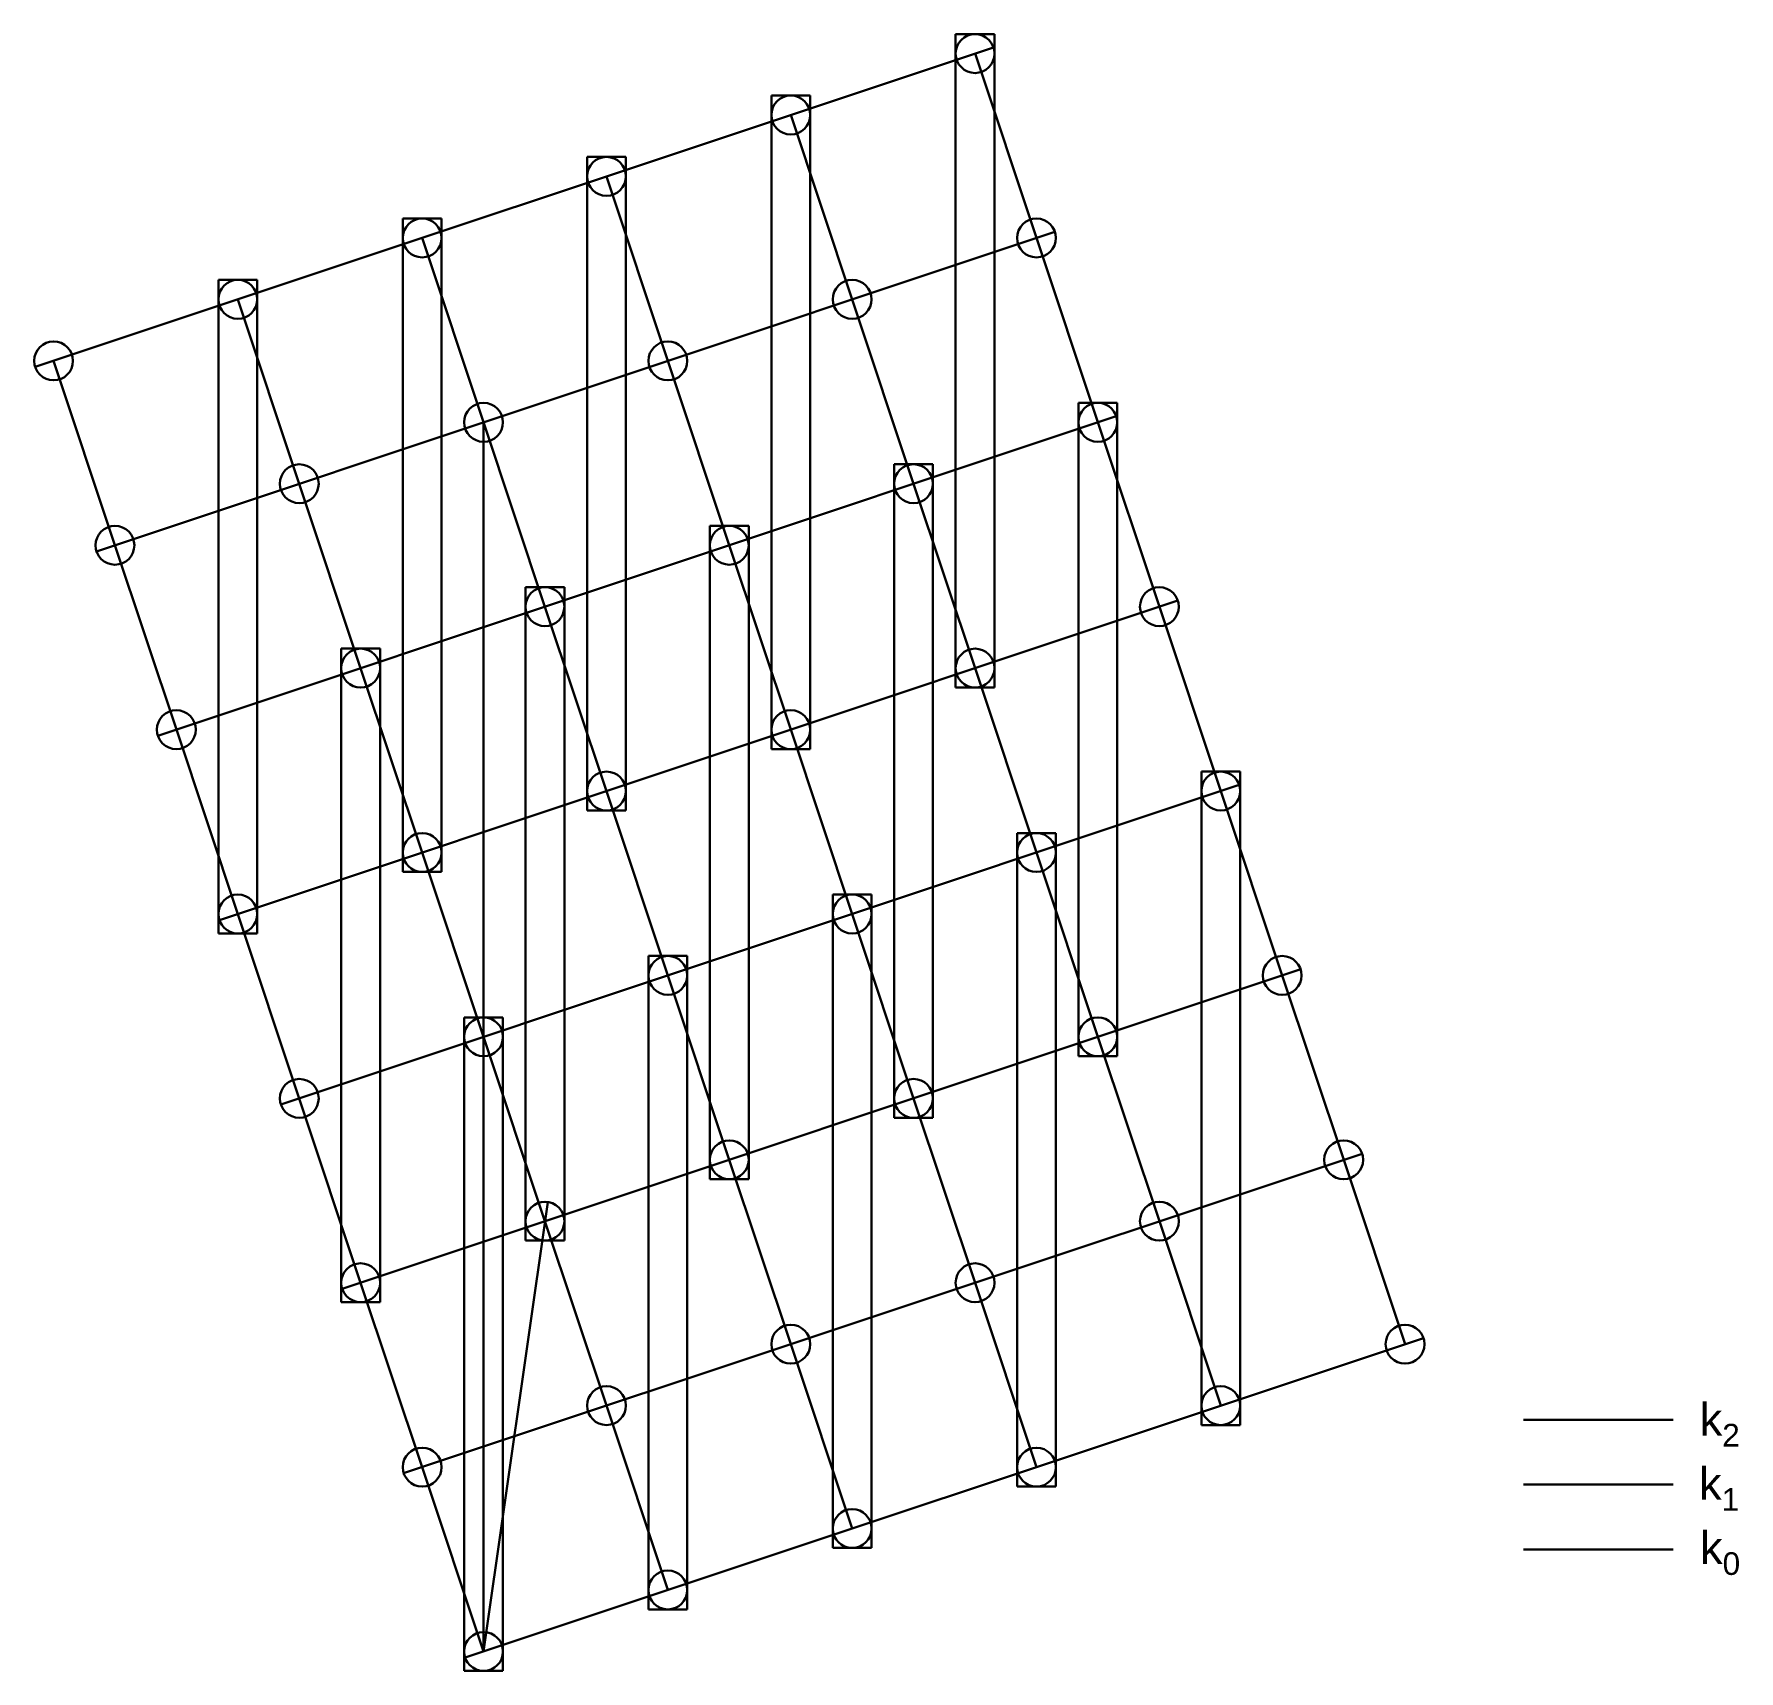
# Model space of a CAD drawing. Header units: millimetres. Extents: x 939 to 21029, y -693 to 9787.
# Drawn here: x 1308.8 to 1440.4, y 2658 to 2784.3 of the extents above; entities that cross this region are included whole.
import ezdxf

# ---------------------------------------------------------------- set-up
doc = ezdxf.new("R2010")
doc.units = ezdxf.units.MM
for name, color, linetype, lineweight in [('橘黄色', 30, 'Continuous', 30), ('浅蓝色', 141, 'Continuous', 30), ('灰色', 9, 'Continuous', 30), ('红色', 1, 'Continuous', 30), ('蓝色', 160, 'Continuous', 30), ('黄色', 41, 'Continuous', 30)]:
    doc.layers.add(name, color=color, linetype=linetype, lineweight=lineweight)
doc.styles.get("Standard").update_dxf_attribs({"font": 'arial.ttf'})

msp = doc.modelspace()

# ---------------------------------------------------------------- texts
at = {"layer": '橘黄色', "insert": (1437.32, 2673.66), "char_height": 2.5, "attachment_point": 1}
msp.add_mtext_dynamic_manual_height_columns('\\A1;k{\\H0.7x;\\S^ 1;}', width=8.7654, gutter_width=12.5, heights=[0], dxfattribs=at)
at = {"layer": '浅蓝色', "insert": (1437.36, 2678.62), "char_height": 2.5, "attachment_point": 1}
msp.add_mtext_dynamic_manual_height_columns('\\A1;k{\\H0.7x;\\S^ 2;}', width=8.7654, gutter_width=12.5, heights=[0], dxfattribs=at)
at = {"layer": '灰色', "insert": (1437.39, 2668.71), "char_height": 2.5, "attachment_point": 1}
msp.add_mtext_dynamic_manual_height_columns('\\A1;k{\\H0.7x;\\S^ 0;}', width=8.7654, gutter_width=12.5, heights=[0], dxfattribs=at)

# ---------------------------------------------------------------- linework, layer by layer
at = {"layer": '橘黄色'}
for p, q in [((1386.16, 2768.55), (1390.9, 2754.32)), ((1371.93, 2763.81), (1376.67, 2749.58)), ((1357.7, 2759.06), (1362.44, 2744.83)), ((1343.47, 2754.32), (1348.21, 2740.09)), ((1329.24, 2749.58), (1333.98, 2735.35)), ((1315.01, 2744.83), (1319.75, 2730.6)), ((1395.65, 2740.09), (1400.39, 2725.86)), ((1381.42, 2735.35), (1386.16, 2721.12)), ((1367.19, 2730.6), (1371.93, 2716.37)), ((1352.96, 2725.86), (1357.7, 2711.63)), ((1338.73, 2721.12), (1343.47, 2706.89)), ((1324.5, 2716.37), (1329.24, 2702.14)), ((1405.13, 2711.63), (1409.88, 2697.4)), ((1390.9, 2706.89), (1395.65, 2692.66)), ((1376.67, 2702.14), (1381.42, 2687.91)), ((1362.44, 2697.4), (1367.19, 2683.17)), ((1348.21, 2692.66), (1352.96, 2678.43)), ((1333.98, 2687.91), (1338.73, 2673.68)), ((1423.77, 2672.33), (1435.31, 2672.33))]:
    msp.add_line(p, q, dxfattribs=at)
at = {"layer": '浅蓝色'}
for p, q in [((1381.42, 2782.78), (1386.16, 2768.55)), ((1367.19, 2778.04), (1371.93, 2763.81)), ((1352.96, 2773.3), (1357.7, 2759.06)), ((1338.73, 2768.55), (1343.47, 2754.32)), ((1324.5, 2763.81), (1329.24, 2749.58)), ((1310.27, 2759.06), (1315.01, 2744.83)), ((1390.9, 2754.32), (1395.65, 2740.09)), ((1376.67, 2749.58), (1381.42, 2735.35)), ((1362.44, 2744.83), (1367.19, 2730.6)), ((1348.21, 2740.09), (1352.96, 2725.86)), ((1333.98, 2735.35), (1338.73, 2721.12)), ((1319.75, 2730.6), (1324.5, 2716.37)), ((1400.39, 2725.86), (1405.13, 2711.63)), ((1386.16, 2721.12), (1390.9, 2706.89)), ((1371.93, 2716.37), (1376.67, 2702.14)), ((1357.7, 2711.63), (1362.44, 2697.4)), ((1343.47, 2706.89), (1348.21, 2692.66)), ((1329.24, 2702.14), (1333.98, 2687.91)), ((1409.88, 2697.4), (1414.62, 2683.17)), ((1395.65, 2692.66), (1400.39, 2678.43)), ((1381.42, 2687.91), (1386.16, 2673.68)), ((1367.19, 2683.17), (1371.93, 2668.94)), ((1352.96, 2678.43), (1357.7, 2664.2)), ((1423.77, 2677.33), (1435.31, 2677.33)), ((1338.73, 2673.68), (1343.47, 2659.45))]:
    msp.add_line(p, q, dxfattribs=at)
at = {"layer": '灰色'}
for p, q in [((1382.92, 2783.28), (1308.84, 2758.59)), ((1387.58, 2769.03), (1313.51, 2744.33)), ((1392.4, 2754.82), (1318.33, 2730.13)), ((1397.07, 2740.57), (1323, 2715.87)), ((1401.81, 2726.34), (1327.82, 2701.67)), ((1406.56, 2712.11), (1332.48, 2687.41)), ((1411.3, 2697.87), (1337.3, 2673.21)), ((1416.04, 2683.64), (1341.97, 2658.95)), ((1423.77, 2667.33), (1435.31, 2667.33))]:
    msp.add_line(p, q, dxfattribs=at)
at = {"layer": '红色'}
for q in [(1343.47, 2754.32), (1348.43, 2694.14)]:
    msp.add_line((1343.47, 2659.45), q, dxfattribs=at)
at = {"layer": '蓝色'}
for centre in [(1381.42, 2782.78), (1367.19, 2778.04), (1352.96, 2773.3), (1338.73, 2768.55), (1386.16, 2768.55), (1324.5, 2763.81), (1371.93, 2763.81), (1310.27, 2759.06), (1357.7, 2759.06), (1343.47, 2754.32), (1390.9, 2754.32), (1329.24, 2749.58), (1376.67, 2749.58), (1315.01, 2744.83), (1362.44, 2744.83), (1348.21, 2740.09), (1395.65, 2740.09), (1333.98, 2735.35), (1381.42, 2735.35), (1319.75, 2730.6), (1367.19, 2730.6), (1352.96, 2725.86), (1400.39, 2725.86), (1338.73, 2721.12), (1386.16, 2721.12), (1324.5, 2716.37), (1371.93, 2716.37), (1357.7, 2711.63), (1405.13, 2711.63), (1343.47, 2706.89), (1390.9, 2706.89), (1329.24, 2702.14), (1376.67, 2702.14), (1362.44, 2697.4), (1409.88, 2697.4), (1348.21, 2692.66), (1395.65, 2692.66), (1333.98, 2687.91), (1381.42, 2687.91), (1367.19, 2683.17), (1414.62, 2683.17), (1352.96, 2678.43), (1400.39, 2678.43), (1338.73, 2673.68), (1386.16, 2673.68), (1371.93, 2668.94), (1357.7, 2664.2), (1343.47, 2659.45)]:
    msp.add_circle(centre, 1.5, dxfattribs=at)
at = {"layer": '黄色'}
for p, q in [((1379.92, 2733.85), (1379.92, 2784.28)), ((1382.92, 2784.28), (1379.92, 2784.28)), ((1382.92, 2733.85), (1382.92, 2784.28)), ((1365.69, 2729.1), (1365.69, 2779.54)), ((1368.69, 2779.54), (1365.69, 2779.54)), ((1368.69, 2729.1), (1368.69, 2779.54)), ((1351.46, 2724.36), (1351.46, 2774.8)), ((1354.46, 2774.8), (1351.46, 2774.8)), ((1354.46, 2724.36), (1354.46, 2774.8)), ((1337.23, 2719.62), (1337.23, 2770.05)), ((1340.23, 2770.05), (1337.23, 2770.05)), ((1340.23, 2719.62), (1340.23, 2770.05)), ((1323, 2714.87), (1323, 2765.31)), ((1326, 2765.31), (1323, 2765.31)), ((1326, 2714.87), (1326, 2765.31)), ((1389.4, 2705.39), (1389.4, 2755.82)), ((1392.4, 2755.82), (1389.4, 2755.82)), ((1392.4, 2705.39), (1392.4, 2755.82)), ((1375.17, 2700.64), (1375.17, 2751.08)), ((1378.17, 2751.08), (1375.17, 2751.08)), ((1378.17, 2700.64), (1378.17, 2751.08)), ((1360.94, 2695.9), (1360.94, 2746.33)), ((1363.94, 2746.33), (1360.94, 2746.33)), ((1363.94, 2695.9), (1363.94, 2746.33)), ((1346.71, 2691.16), (1346.71, 2741.59)), ((1349.71, 2741.59), (1346.71, 2741.59)), ((1349.71, 2691.16), (1349.71, 2741.59)), ((1332.48, 2686.41), (1332.48, 2736.85)), ((1335.48, 2736.85), (1332.48, 2736.85)), ((1335.48, 2686.41), (1335.48, 2736.85)), ((1379.92, 2733.85), (1382.92, 2733.85)), ((1365.69, 2729.1), (1368.69, 2729.1)), ((1398.89, 2676.93), (1398.89, 2727.36)), ((1401.89, 2727.36), (1398.89, 2727.36)), ((1401.89, 2676.93), (1401.89, 2727.36)), ((1351.46, 2724.36), (1354.46, 2724.36)), ((1384.66, 2672.18), (1384.66, 2722.62)), ((1387.66, 2722.62), (1384.66, 2722.62)), ((1387.66, 2672.18), (1387.66, 2722.62)), ((1337.23, 2719.62), (1340.23, 2719.62)), ((1370.43, 2667.44), (1370.43, 2717.87)), ((1373.43, 2717.87), (1370.43, 2717.87)), ((1373.43, 2667.44), (1373.43, 2717.87)), ((1323, 2714.87), (1326, 2714.87)), ((1356.2, 2662.7), (1356.2, 2713.13)), ((1359.2, 2713.13), (1356.2, 2713.13)), ((1359.2, 2662.7), (1359.2, 2713.13)), ((1341.97, 2657.95), (1341.97, 2708.39)), ((1344.97, 2708.39), (1341.97, 2708.39)), ((1344.97, 2657.95), (1344.97, 2708.39)), ((1389.4, 2705.39), (1392.4, 2705.39)), ((1375.17, 2700.64), (1378.17, 2700.64)), ((1360.94, 2695.9), (1363.94, 2695.9)), ((1346.71, 2691.16), (1349.71, 2691.16)), ((1332.48, 2686.41), (1335.48, 2686.41)), ((1398.89, 2676.93), (1401.89, 2676.93)), ((1384.66, 2672.18), (1387.66, 2672.18)), ((1370.43, 2667.44), (1373.43, 2667.44)), ((1356.2, 2662.7), (1359.2, 2662.7)), ((1341.97, 2657.95), (1344.97, 2657.95))]:
    msp.add_line(p, q, dxfattribs=at)

msp.set_redraw_order([(e.dxf.handle, doc.entitydb.next_handle()) for e in msp.query("TEXT MTEXT ATTDEF DIMENSION ARC_DIMENSION")])  # texts and dimensions are drawn at this point

doc.saveas('drawing.dxf')
